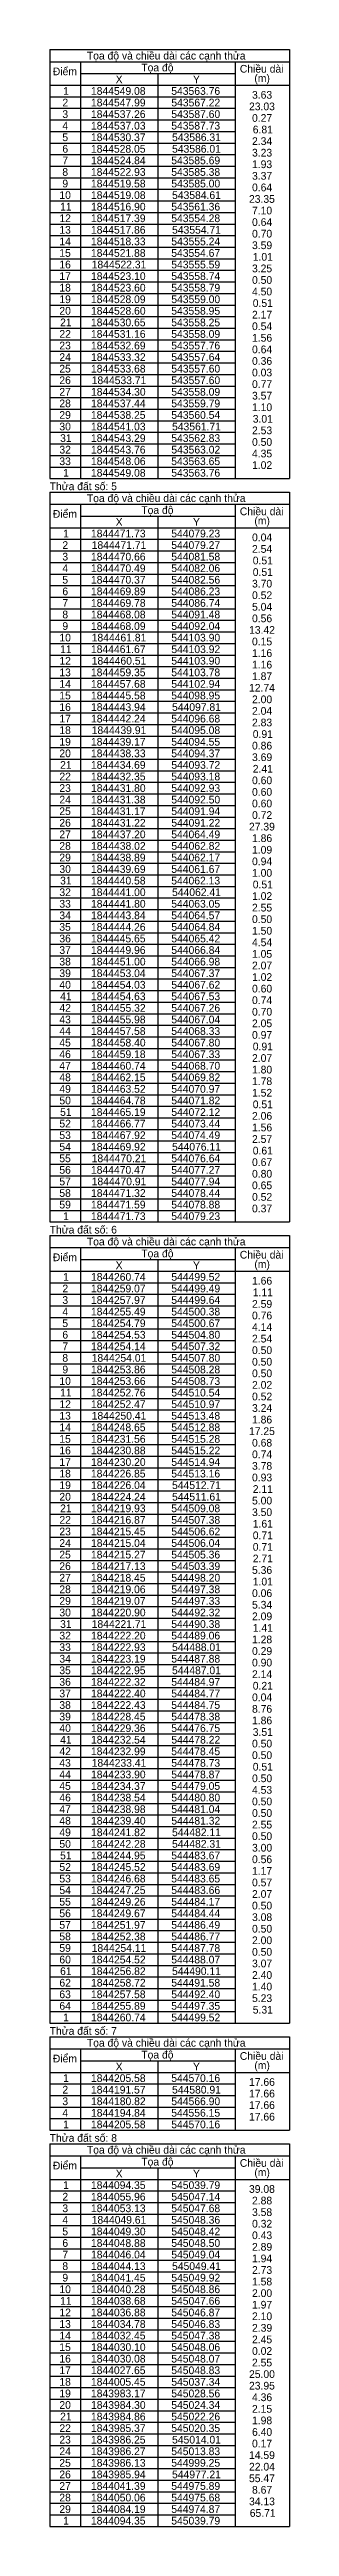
# Model space of a CAD drawing. Extents: x 542592 to 548585, y 1840713 to 1846308.
# Drawn here: x 547209 to 547286, y 1844284 to 1845087 of the extents above; entities that cross this region are included whole.
import ezdxf

# ---------------------------------------------------------------- set-up
doc = ezdxf.new("R2010")
doc.units = 0
doc.layers.add('giai đoạn này', color=7, linetype='Continuous')

msp = doc.modelspace()

# ---------------------------------------------------------------- texts
at = {"layer": 'giai đoạn này'}
for s, p in [('Điểm', (547209.68, 1845078.21)), ('Tọa độ và chiều dài các cạnh thửa', (547220.68, 1845083.31)), ('Tọa độ', (547238.28, 1845079.46)), ('Chiều dài', (547270.14, 1845079.05)), ('1', (547213, 1845071.86)), ('1844549.08', (547222, 1845071.86)), ('X', (547229.99, 1845075.61)), ('543563.76', (547247.97, 1845071.86)), ('Y', (547254.99, 1845075.61)), ('3.63', (547274.08, 1845070.61)), ('(m)', (547274.84, 1845076.03)), ('3', (547212.75, 1845064.36)), ('2', (547212.77, 1845068.11)), ('1844547.99', (547222, 1845068.11)), ('1844537.26', (547222, 1845064.36)), ('543587.60', (547247.98, 1845064.36)), ('543567.22', (547247.99, 1845068.11)), ('23.03', (547273.11, 1845066.86)), ('0.27', (547274.08, 1845063.11)), ('4', (547212.76, 1845060.61)), ('5', (547212.74, 1845056.86)), ('1844537.03', (547222, 1845060.61)), ('1844530.37', (547222, 1845056.86)), ('543587.73', (547247.97, 1845060.61)), ('543586.31', (547248.22, 1845056.86)), ('2.34', (547274.08, 1845055.61)), ('6.81', (547274.32, 1845059.36)), ('6', (547212.75, 1845053.11)), ('7', (547212.75, 1845049.36)), ('1844528.05', (547221.99, 1845053.11)), ('1844524.84', (547222.01, 1845049.36)), ('543585.69', (547247.97, 1845049.36)), ('543586.01', (547248.22, 1845053.11)), ('3.23', (547274.08, 1845051.86)), ('1.93', (547274.08, 1845048.11)), ('10', (547211.79, 1845038.11)), ('8', (547212.75, 1845045.61)), ('9', (547212.75, 1845041.86)), ('1844522.93', (547222, 1845045.61)), ('1844519.58', (547222, 1845041.86)), ('1844519.08', (547222, 1845038.11)), ('543585.38', (547247.97, 1845045.61)), ('543585.00', (547247.98, 1845041.86)), ('543584.61', (547248.22, 1845038.11)), ('3.37', (547274.08, 1845044.36)), ('0.64', (547274.08, 1845040.61)), ('12', (547211.8, 1845030.61)), ('11', (547212.03, 1845034.36)), ('1844516.90', (547222.01, 1845034.36)), ('1844517.39', (547222, 1845030.61)), ('543561.36', (547247.97, 1845034.36)), ('543554.28', (547247.97, 1845030.61)), ('23.35', (547273.1, 1845036.86)), ('7.10', (547274.08, 1845033.11)), ('13', (547211.78, 1845026.86)), ('14', (547211.79, 1845023.11)), ('1844517.86', (547222, 1845026.86)), ('1844518.33', (547222, 1845023.11)), ('543555.24', (547247.98, 1845023.11)), ('543554.71', (547248.22, 1845026.86)), ('0.64', (547274.08, 1845029.36)), ('0.70', (547274.08, 1845025.61)), ('15', (547211.77, 1845019.36)), ('16', (547211.78, 1845015.61)), ('1844521.88', (547222, 1845019.36)), ('1844522.31', (547222.24, 1845015.61)), ('543554.67', (547247.97, 1845019.36)), ('543555.59', (547247.97, 1845015.61)), ('3.59', (547274.08, 1845021.86)), ('3.25', (547274.07, 1845014.36)), ('1.01', (547274.32, 1845018.11)), ('17', (547211.78, 1845011.86)), ('18', (547211.78, 1845008.11)), ('1844523.10', (547222.01, 1845011.86)), ('1844523.60', (547222.01, 1845008.11)), ('543558.74', (547247.98, 1845011.86)), ('543558.79', (547247.97, 1845008.11)), ('4.50', (547274.08, 1845006.86)), ('0.50', (547274.08, 1845010.61)), ('20', (547211.79, 1845000.61)), ('19', (547211.78, 1845004.36)), ('1844528.09', (547222, 1845004.36)), ('1844528.60', (547222.01, 1845000.61)), ('543558.95', (547247.96, 1845000.61)), ('543559.00', (547247.98, 1845004.36)), ('2.17', (547274.08, 1844999.36)), ('0.51', (547274.32, 1845003.11)), ('22', (547211.8, 1844993.11)), ('21', (547212.03, 1844996.86)), ('1844530.65', (547221.99, 1844996.86)), ('1844531.16', (547222, 1844993.11)), ('543558.25', (547247.96, 1844996.86)), ('543558.09', (547247.97, 1844993.11)), ('0.54', (547274.08, 1844995.61)), ('1.56', (547274.08, 1844991.86)), ('23', (547211.78, 1844989.36)), ('24', (547211.79, 1844985.61)), ('1844532.69', (547222, 1844989.36)), ('1844533.32', (547222.02, 1844985.61)), ('543557.76', (547247.97, 1844989.36)), ('543557.64', (547247.98, 1844985.61)), ('0.64', (547274.08, 1844988.11)), ('0.36', (547274.08, 1844984.36)), ('25', (547211.77, 1844981.86)), ('26', (547211.78, 1844978.11)), ('27', (547211.78, 1844974.36)), ('1844533.68', (547222, 1844981.86)), ('1844534.30', (547222.01, 1844974.36)), ('1844533.71', (547222.24, 1844978.11)), ('543557.60', (547247.98, 1844981.86)), ('543557.60', (547247.98, 1844978.11)), ('543558.09', (547247.97, 1844974.36)), ('0.03', (547274.08, 1844980.61)), ('0.77', (547274.08, 1844976.86)), ('28', (547211.78, 1844970.61)), ('29', (547211.78, 1844966.86)), ('1844538.25', (547221.99, 1844966.86)), ('1844537.44', (547222.01, 1844970.61)), ('543559.79', (547247.97, 1844970.61)), ('543560.54', (547247.98, 1844966.86)), ('3.57', (547274.08, 1844973.11)), ('1.10', (547274.08, 1844969.36)), ('30', (547211.79, 1844963.11)), ('31', (547212.03, 1844959.36)), ('1844541.03', (547222, 1844963.11)), ('1844543.29', (547222, 1844959.36)), ('543562.83', (547247.97, 1844959.36)), ('543561.71', (547248.22, 1844963.11)), ('0.50', (547274.08, 1844958.11)), ('2.53', (547274.08, 1844961.86)), ('3.01', (547274.32, 1844965.61)), ('33', (547211.78, 1844951.86)), ('32', (547211.8, 1844955.61)), ('1844543.76', (547222, 1844955.61)), ('1844548.06', (547222, 1844951.86)), ('543563.65', (547247.96, 1844951.86)), ('543563.02', (547247.99, 1844955.61)), ('4.35', (547274.07, 1844954.36)), ('1.02', (547274.09, 1844950.61)), ('Thửa đất số: 5', (547208.65, 1844943.74)), ('1', (547213, 1844948.11)), ('1844549.08', (547222, 1844948.11)), ('543563.76', (547247.97, 1844948.11)), ('Điểm', (547209.68, 1844934.79)), ('Tọa độ và chiều dài các cạnh thửa', (547220.68, 1844939.89)), ('Tọa độ', (547238.28, 1844936.04)), ('Chiều dài', (547270.14, 1844935.62)), ('1', (547213, 1844928.44)), ('1844471.73', (547222, 1844928.44)), ('X', (547229.99, 1844932.19)), ('544079.23', (547247.97, 1844928.44)), ('Y', (547254.99, 1844932.19)), ('0.04', (547274.08, 1844927.19)), ('(m)', (547274.84, 1844932.61)), ('3', (547212.75, 1844920.94)), ('2', (547212.77, 1844924.69)), ('1844470.66', (547222, 1844920.94)), ('1844471.71', (547222.24, 1844924.69)), ('544079.27', (547247.97, 1844924.69)), ('544081.58', (547247.97, 1844920.94)), ('2.54', (547274.08, 1844923.44)), ('0.51', (547274.32, 1844919.69)), ('4', (547212.76, 1844917.19)), ('5', (547212.74, 1844913.44)), ('6', (547212.75, 1844909.69)), ('1844470.49', (547222, 1844917.19)), ('1844470.37', (547222, 1844913.44)), ('1844469.89', (547222, 1844909.69)), ('544082.06', (547247.97, 1844917.19)), ('544082.56', (547247.97, 1844913.44)), ('544086.23', (547247.97, 1844909.69)), ('3.70', (547274.08, 1844912.19)), ('0.51', (547274.32, 1844915.94)), ('8', (547212.75, 1844902.19)), ('7', (547212.75, 1844905.94)), ('1844469.78', (547222, 1844905.94)), ('1844468.08', (547222, 1844902.19)), ('544086.74', (547247.98, 1844905.94)), ('544091.48', (547247.97, 1844902.19)), ('0.52', (547274.09, 1844908.44)), ('5.04', (547274.08, 1844904.69)), ('10', (547211.79, 1844894.69)), ('9', (547212.75, 1844898.44)), ('1844468.09', (547222, 1844898.44)), ('1844461.81', (547222.24, 1844894.69)), ('544092.04', (547247.98, 1844898.44)), ('544103.90', (547247.98, 1844894.69)), ('13.42', (547273.12, 1844897.19)), ('0.56', (547274.08, 1844900.94)), ('12', (547211.8, 1844887.19)), ('11', (547212.03, 1844890.94)), ('1844461.67', (547222, 1844890.94)), ('1844460.51', (547222.24, 1844887.19)), ('544103.90', (547247.98, 1844887.19)), ('544103.92', (547247.99, 1844890.94)), ('0.15', (547274.07, 1844893.44)), ('1.16', (547274.08, 1844889.69)), ('1.16', (547274.08, 1844885.94)), ('13', (547211.78, 1844883.44)), ('14', (547211.79, 1844879.69)), ('1844459.35', (547221.99, 1844883.44)), ('1844457.68', (547222, 1844879.69)), ('544103.78', (547247.97, 1844883.44)), ('544102.94', (547247.98, 1844879.69)), ('12.74', (547273.11, 1844878.44)), ('1.87', (547274.08, 1844882.19)), ('15', (547211.77, 1844875.94)), ('16', (547211.78, 1844872.19)), ('1844445.58', (547222, 1844875.94)), ('1844443.94', (547222.01, 1844872.19)), ('544098.95', (547247.96, 1844875.94)), ('544097.81', (547248.22, 1844872.19)), ('2.00', (547274.08, 1844874.69)), ('2.04', (547274.08, 1844870.94)), ('17', (547211.78, 1844868.44)), ('18', (547211.78, 1844864.69)), ('1844442.24', (547222.01, 1844868.44)), ('1844439.91', (547222.24, 1844864.69)), ('544096.68', (547247.97, 1844868.44)), ('544095.08', (547247.97, 1844864.69)), ('2.83', (547274.08, 1844867.19)), ('0.91', (547274.32, 1844863.44)), ('20', (547211.79, 1844857.19)), ('19', (547211.78, 1844860.94)), ('21', (547212.03, 1844853.44)), ('1844439.17', (547222, 1844860.94)), ('1844438.33', (547222, 1844857.19)), ('1844434.69', (547222, 1844853.44)), ('544094.55', (547247.96, 1844860.94)), ('544094.37', (547247.97, 1844857.19)), ('544093.72', (547247.99, 1844853.44)), ('3.69', (547274.08, 1844855.94)), ('0.86', (547274.08, 1844859.69)), ('23', (547211.78, 1844845.94)), ('22', (547211.8, 1844849.69)), ('1844432.35', (547221.99, 1844849.69)), ('1844431.80', (547222.01, 1844845.94)), ('544093.18', (547247.97, 1844849.69)), ('544092.93', (547247.97, 1844845.94)), ('0.60', (547274.08, 1844848.44)), ('2.41', (547274.32, 1844852.19)), ('25', (547211.77, 1844838.44)), ('24', (547211.79, 1844842.19)), ('1844431.38', (547222, 1844842.19)), ('1844431.17', (547222, 1844838.44)), ('544092.50', (547247.98, 1844842.19)), ('544091.94', (547247.98, 1844838.44)), ('0.60', (547274.08, 1844844.69)), ('0.60', (547274.08, 1844840.94)), ('26', (547211.78, 1844834.69)), ('27', (547211.78, 1844830.94)), ('1844437.20', (547222.01, 1844830.94)), ('1844431.22', (547222.02, 1844834.69)), ('544064.49', (547247.97, 1844830.94)), ('544091.22', (547247.99, 1844834.69)), ('27.39', (547273.1, 1844833.44)), ('0.72', (547274.09, 1844837.19)), ('1.86', (547274.08, 1844829.69)), ('28', (547211.78, 1844827.19)), ('29', (547211.78, 1844823.44)), ('1844438.89', (547222, 1844823.44)), ('1844438.02', (547222.02, 1844827.19)), ('544062.17', (547247.97, 1844823.44)), ('544062.82', (547247.99, 1844827.19)), ('0.94', (547274.08, 1844822.19)), ('1.09', (547274.08, 1844825.94)), ('30', (547211.79, 1844819.69)), ('31', (547212.03, 1844815.94)), ('1844439.69', (547222, 1844819.69)), ('1844440.58', (547222, 1844815.94)), ('544061.67', (547247.97, 1844819.69)), ('544062.13', (547247.97, 1844815.94)), ('1.00', (547274.08, 1844818.44)), ('0.51', (547274.32, 1844814.69)), ('33', (547211.78, 1844808.44)), ('32', (547211.8, 1844812.19)), ('1844441.00', (547222.01, 1844812.19)), ('1844441.80', (547222.01, 1844808.44)), ('544063.05', (547247.96, 1844808.44)), ('544062.41', (547248.22, 1844812.19)), ('2.55', (547274.07, 1844807.19)), ('1.02', (547274.09, 1844810.94)), ('35', (547211.77, 1844800.94)), ('34', (547211.79, 1844804.69)), ('1844443.84', (547222.01, 1844804.69)), ('1844444.26', (547222, 1844800.94)), ('544064.57', (547247.97, 1844804.69)), ('544064.84', (547247.98, 1844800.94)), ('0.50', (547274.08, 1844803.44)), ('1.50', (547274.08, 1844799.69)), ('36', (547211.78, 1844797.19)), ('37', (547211.78, 1844793.44)), ('38', (547211.78, 1844789.69)), ('1844445.65', (547221.99, 1844797.19)), ('1844449.96', (547222, 1844793.44)), ('1844451.00', (547222.01, 1844789.69)), ('544066.84', (547247.98, 1844793.44)), ('544066.98', (547247.97, 1844789.69)), ('544065.42', (547247.99, 1844797.19)), ('4.54', (547274.08, 1844795.94)), ('1.05', (547274.07, 1844792.19)), ('40', (547211.79, 1844782.19)), ('39', (547211.78, 1844785.94)), ('1844453.04', (547222.01, 1844785.94)), ('1844454.03', (547222, 1844782.19)), ('544067.37', (547247.97, 1844785.94)), ('544067.62', (547247.99, 1844782.19)), ('2.07', (547274.08, 1844788.44)), ('1.02', (547274.09, 1844784.69)), ('42', (547211.8, 1844774.69)), ('41', (547212.03, 1844778.44)), ('1844454.63', (547222, 1844778.44)), ('1844455.32', (547222.02, 1844774.69)), ('544067.53', (547247.97, 1844778.44)), ('544067.26', (547247.97, 1844774.69)), ('0.60', (547274.08, 1844780.94)), ('0.74', (547274.08, 1844777.19)), ('0.70', (547274.08, 1844773.44)), ('43', (547211.78, 1844770.94)), ('44', (547211.79, 1844767.19)), ('1844455.98', (547222, 1844770.94)), ('1844457.58', (547222, 1844767.19)), ('544067.04', (547247.98, 1844770.94)), ('544068.33', (547247.97, 1844767.19)), ('0.97', (547274.08, 1844765.94)), ('2.05', (547274.07, 1844769.69)), ('45', (547211.77, 1844763.44)), ('46', (547211.78, 1844759.69)), ('1844458.40', (547222.01, 1844763.44)), ('1844459.18', (547222, 1844759.69)), ('544067.80', (547247.98, 1844763.44)), ('544067.33', (547247.97, 1844759.69)), ('2.07', (547274.08, 1844758.44)), ('0.91', (547274.32, 1844762.19)), ('47', (547211.78, 1844755.94)), ('48', (547211.78, 1844752.19)), ('1844462.15', (547221.99, 1844752.19)), ('1844460.74', (547222.01, 1844755.94)), ('544068.70', (547247.98, 1844755.94)), ('544069.82', (547247.99, 1844752.19)), ('1.78', (547274.08, 1844750.94)), ('1.80', (547274.08, 1844754.69)), ('49', (547211.78, 1844748.44)), ('50', (547211.79, 1844744.69)), ('1844464.78', (547222, 1844744.69)), ('1844463.52', (547222.02, 1844748.44)), ('544070.97', (547247.97, 1844748.44)), ('544071.82', (547247.99, 1844744.69)), ('1.52', (547274.09, 1844747.19)), ('0.51', (547274.32, 1844743.44)), ('53', (547211.78, 1844733.44)), ('52', (547211.8, 1844737.19)), ('51', (547212.03, 1844740.94)), ('1844465.19', (547222, 1844740.94)), ('1844466.77', (547222, 1844737.19)), ('1844467.92', (547222.02, 1844733.44)), ('544073.44', (547247.98, 1844737.19)), ('544074.49', (547247.97, 1844733.44)), ('544072.12', (547247.99, 1844740.94)), ('2.06', (547274.08, 1844739.69)), ('1.56', (547274.08, 1844735.94)), ('55', (547211.77, 1844725.94)), ('54', (547211.79, 1844729.69)), ('1844469.92', (547222.02, 1844729.69)), ('1844470.21', (547222.24, 1844725.94)), ('544076.64', (547247.98, 1844725.94)), ('544076.11', (547248.22, 1844729.69)), ('2.57', (547274.08, 1844732.19)), ('0.61', (547274.32, 1844728.44)), ('56', (547211.78, 1844722.19)), ('57', (547211.78, 1844718.44)), ('1844470.47', (547222, 1844722.19)), ('1844470.91', (547222.24, 1844718.44)), ('544077.27', (547247.97, 1844722.19)), ('544077.94', (547247.98, 1844718.44)), ('0.65', (547274.07, 1844717.19)), ('0.67', (547274.08, 1844724.69)), ('0.80', (547274.08, 1844720.94)), ('58', (547211.78, 1844714.69)), ('59', (547211.78, 1844710.94)), ('1844471.59', (547222, 1844710.94)), ('1844471.32', (547222.02, 1844714.69)), ('544078.44', (547247.98, 1844714.69)), ('544078.88', (547247.97, 1844710.94)), ('0.37', (547274.08, 1844709.69)), ('0.52', (547274.09, 1844713.44)), ('Thửa đất số: 6', (547208.65, 1844702.81)), ('1', (547213, 1844707.19)), ('1844471.73', (547222, 1844707.19)), ('544079.23', (547247.97, 1844707.19)), ('Điểm', (547209.68, 1844693.86)), ('Tọa độ và chiều dài các cạnh thửa', (547220.68, 1844698.96)), ('Tọa độ', (547238.28, 1844695.11)), ('Chiều dài', (547270.14, 1844694.7)), ('1', (547213, 1844687.51)), ('1844260.74', (547222.01, 1844687.51)), ('X', (547229.99, 1844691.26)), ('544499.52', (547247.99, 1844687.51)), ('Y', (547254.99, 1844691.26)), ('1.66', (547274.08, 1844686.26)), ('(m)', (547274.84, 1844691.68)), ('3', (547212.75, 1844680.01)), ('2', (547212.77, 1844683.76)), ('1844259.07', (547222, 1844683.76)), ('1844257.97', (547222, 1844680.01)), ('544499.49', (547247.97, 1844683.76)), ('544499.64', (547247.98, 1844680.01)), ('2.59', (547274.08, 1844678.76)), ('1.11', (547274.32, 1844682.51)), ('4', (547212.76, 1844676.26)), ('5', (547212.74, 1844672.51)), ('1844255.49', (547222, 1844676.26)), ('1844254.79', (547222, 1844672.51)), ('544500.38', (547247.97, 1844676.26)), ('544500.67', (547247.97, 1844672.51)), ('4.14', (547274.08, 1844671.26)), ('0.76', (547274.08, 1844675.01)), ('8', (547212.75, 1844661.26)), ('6', (547212.75, 1844668.76)), ('7', (547212.75, 1844665.01)), ('1844254.53', (547222, 1844668.76)), ('1844254.14', (547222.01, 1844665.01)), ('1844254.01', (547222.24, 1844661.26)), ('544504.80', (547247.98, 1844668.76)), ('544507.80', (547247.98, 1844661.26)), ('544507.32', (547247.99, 1844665.01)), ('0.50', (547274.08, 1844663.76)), ('2.54', (547274.08, 1844667.51)), ('10', (547211.79, 1844653.76)), ('9', (547212.75, 1844657.51)), ('1844253.86', (547222, 1844657.51)), ('1844253.66', (547222, 1844653.76)), ('544508.28', (547247.97, 1844657.51)), ('544508.73', (547247.97, 1844653.76)), ('0.50', (547274.08, 1844660.01)), ('0.50', (547274.08, 1844656.26)), ('12', (547211.8, 1844646.26)), ('11', (547212.03, 1844650.01)), ('1844252.76', (547222, 1844650.01)), ('1844252.47', (547222, 1844646.26)), ('544510.54', (547247.98, 1844650.01)), ('544510.97', (547247.97, 1844646.26)), ('3.24', (547274.08, 1844645.01)), ('0.52', (547274.09, 1844648.76)), ('2.02', (547274.09, 1844652.51)), ('13', (547211.78, 1844642.51)), ('14', (547211.79, 1844638.76)), ('1844248.65', (547221.99, 1844638.76)), ('1844250.41', (547222.24, 1844642.51)), ('544513.48', (547247.97, 1844642.51)), ('544512.88', (547247.97, 1844638.76)), ('17.25', (547273.1, 1844637.51)), ('1.86', (547274.08, 1844641.26)), ('15', (547211.77, 1844635.01)), ('16', (547211.78, 1844631.26)), ('1844231.56', (547222, 1844635.01)), ('1844230.88', (547222, 1844631.26)), ('544515.28', (547247.97, 1844635.01)), ('544515.22', (547247.99, 1844631.26)), ('0.68', (547274.08, 1844633.76)), ('0.74', (547274.08, 1844630.01)), ('17', (547211.78, 1844627.51)), ('18', (547211.78, 1844623.76)), ('1844226.85', (547221.99, 1844623.76)), ('1844230.20', (547222.01, 1844627.51)), ('544514.94', (547247.98, 1844627.51)), ('544513.16', (547247.97, 1844623.76)), ('3.78', (547274.08, 1844626.26)), ('0.93', (547274.08, 1844622.51)), ('20', (547211.79, 1844616.26)), ('19', (547211.78, 1844620.01)), ('1844226.04', (547222.01, 1844620.01)), ('1844224.24', (547222.01, 1844616.26)), ('544512.71', (547248.22, 1844620.01)), ('544511.61', (547248.22, 1844616.26)), ('5.00', (547274.08, 1844615.01)), ('2.11', (547274.32, 1844618.76)), ('23', (547211.78, 1844605.01)), ('22', (547211.8, 1844608.76)), ('21', (547212.03, 1844612.51)), ('1844215.45', (547221.99, 1844605.01)), ('1844219.93', (547222, 1844612.51)), ('1844216.87', (547222, 1844608.76)), ('544509.08', (547247.97, 1844612.51)), ('544507.38', (547247.97, 1844608.76)), ('544506.62', (547247.99, 1844605.01)), ('3.50', (547274.08, 1844611.26)), ('1.61', (547274.32, 1844607.51)), ('25', (547211.77, 1844597.51)), ('24', (547211.79, 1844601.26)), ('1844215.04', (547222.01, 1844601.26)), ('1844215.27', (547222, 1844597.51)), ('544506.04', (547247.98, 1844601.26)), ('544505.36', (547247.97, 1844597.51)), ('0.71', (547274.32, 1844603.76)), ('0.71', (547274.32, 1844600.01)), ('26', (547211.78, 1844593.76)), ('27', (547211.78, 1844590.01)), ('1844218.45', (547221.99, 1844590.01)), ('1844217.13', (547222, 1844593.76)), ('544503.39', (547247.97, 1844593.76)), ('544498.20', (547247.98, 1844590.01)), ('5.36', (547274.08, 1844592.51)), ('2.71', (547274.32, 1844596.26)), ('1.01', (547274.32, 1844588.76)), ('28', (547211.78, 1844586.26)), ('29', (547211.78, 1844582.51)), ('1844219.06', (547222, 1844586.26)), ('1844219.07', (547222, 1844582.51)), ('544497.38', (547247.97, 1844586.26)), ('544497.33', (547247.97, 1844582.51)), ('0.06', (547274.08, 1844585.01)), ('5.34', (547274.08, 1844581.26)), ('30', (547211.79, 1844578.76)), ('31', (547212.03, 1844575.01)), ('1844220.90', (547222.01, 1844578.76)), ('1844221.71', (547222.24, 1844575.01)), ('544490.38', (547247.97, 1844575.01)), ('544492.32', (547247.99, 1844578.76)), ('2.09', (547274.08, 1844577.51)), ('1.41', (547274.32, 1844573.76)), ('33', (547211.78, 1844567.51)), ('32', (547211.8, 1844571.26)), ('1844222.20', (547222.01, 1844571.26)), ('1844222.93', (547222, 1844567.51)), ('544489.06', (547247.97, 1844571.26)), ('544488.01', (547248.22, 1844567.51)), ('0.29', (547274.08, 1844566.26)), ('1.28', (547274.08, 1844570.01)), ('35', (547211.77, 1844560.01)), ('34', (547211.79, 1844563.76)), ('1844222.95', (547221.99, 1844560.01)), ('1844223.19', (547222, 1844563.76)), ('544487.88', (547247.97, 1844563.76)), ('544487.01', (547248.22, 1844560.01)), ('0.90', (547274.08, 1844562.51)), ('2.14', (547274.08, 1844558.76)), ('36', (547211.78, 1844556.26)), ('37', (547211.78, 1844552.51)), ('38', (547211.78, 1844548.76)), ('1844222.40', (547222.01, 1844552.51)), ('1844222.43', (547222, 1844548.76)), ('1844222.32', (547222.02, 1844556.26)), ('544484.75', (547247.96, 1844548.76)), ('544484.97', (547247.97, 1844556.26)), ('544484.77', (547247.97, 1844552.51)), ('0.04', (547274.08, 1844551.26)), ('0.21', (547274.32, 1844555.01)), ('40', (547211.79, 1844541.26)), ('39', (547211.78, 1844545.01)), ('1844228.45', (547221.99, 1844545.01)), ('1844229.36', (547222, 1844541.26)), ('544476.75', (547247.96, 1844541.26)), ('544478.38', (547247.97, 1844545.01)), ('8.76', (547274.08, 1844547.51)), ('1.86', (547274.08, 1844543.76)), ('42', (547211.8, 1844533.76)), ('41', (547212.03, 1844537.51)), ('1844232.54', (547222.01, 1844537.51)), ('1844232.99', (547222, 1844533.76)), ('544478.45', (547247.96, 1844533.76)), ('544478.22', (547247.99, 1844537.51)), ('0.50', (547274.08, 1844536.26)), ('0.50', (547274.08, 1844532.51)), ('3.51', (547274.32, 1844540.01)), ('43', (547211.78, 1844530.01)), ('44', (547211.79, 1844526.26)), ('1844233.90', (547222.01, 1844526.26)), ('1844233.41', (547222.24, 1844530.01)), ('544478.73', (547247.97, 1844530.01)), ('544478.87', (547247.97, 1844526.26)), ('0.50', (547274.08, 1844525.01)), ('0.51', (547274.32, 1844528.76)), ('45', (547211.77, 1844522.51)), ('46', (547211.78, 1844518.76)), ('1844234.37', (547222, 1844522.51)), ('1844238.54', (547222.01, 1844518.76)), ('544479.05', (547247.96, 1844522.51)), ('544480.80', (547247.98, 1844518.76)), ('4.53', (547274.08, 1844521.26)), ('0.50', (547274.08, 1844517.51)), ('47', (547211.78, 1844515.01)), ('48', (547211.78, 1844511.26)), ('1844238.98', (547222, 1844515.01)), ('1844239.40', (547222.01, 1844511.26)), ('544481.04', (547247.98, 1844515.01)), ('544481.32', (547247.99, 1844511.26)), ('0.50', (547274.08, 1844513.76)), ('2.55', (547274.07, 1844510.01)), ('49', (547211.78, 1844507.51)), ('50', (547211.79, 1844503.76)), ('1844242.28', (547222, 1844503.76)), ('1844241.82', (547222.02, 1844507.51)), ('544482.11', (547248.22, 1844507.51)), ('544482.31', (547248.22, 1844503.76)), ('0.50', (547274.08, 1844506.26)), ('3.00', (547274.08, 1844502.51)), ('53', (547211.78, 1844492.51)), ('52', (547211.8, 1844496.26)), ('51', (547212.03, 1844500.01)), ('1844244.95', (547221.99, 1844500.01)), ('1844246.68', (547222, 1844492.51)), ('1844245.52', (547222.02, 1844496.26)), ('544483.65', (547247.96, 1844492.51)), ('544483.67', (547247.97, 1844500.01)), ('544483.69', (547247.97, 1844496.26)), ('0.56', (547274.08, 1844498.76)), ('1.17', (547274.08, 1844495.01)), ('55', (547211.77, 1844485.01)), ('54', (547211.79, 1844488.76)), ('1844247.25', (547221.99, 1844488.76)), ('1844249.26', (547222, 1844485.01)), ('544483.66', (547247.97, 1844488.76)), ('544484.17', (547247.97, 1844485.01)), ('0.57', (547274.08, 1844491.26)), ('2.07', (547274.08, 1844487.51)), ('56', (547211.78, 1844481.26)), ('57', (547211.78, 1844477.51)), ('1844249.67', (547222, 1844481.26)), ('1844251.97', (547222, 1844477.51)), ('544484.44', (547247.98, 1844481.26)), ('544486.49', (547247.97, 1844477.51)), ('3.08', (547274.08, 1844480.01)), ('0.50', (547274.08, 1844483.76)), ('0.50', (547274.08, 1844476.26)), ('58', (547211.78, 1844473.76)), ('59', (547211.78, 1844470.01)), ('1844252.38', (547222, 1844473.76)), ('1844254.11', (547222.24, 1844470.01)), ('544486.77', (547247.97, 1844473.76)), ('544487.78', (547247.97, 1844470.01)), ('0.50', (547274.08, 1844468.76)), ('2.00', (547274.08, 1844472.51)), ('60', (547211.79, 1844466.26)), ('61', (547212.03, 1844462.51)), ('1844254.52', (547222.02, 1844466.26)), ('1844256.82', (547222.02, 1844462.51)), ('544488.07', (547247.97, 1844466.26)), ('544490.11', (547248.22, 1844462.51)), ('3.07', (547274.08, 1844465.01)), ('2.40', (547274.08, 1844461.26)), ('63', (547211.78, 1844455.01)), ('62', (547211.8, 1844458.76)), ('1844257.58', (547222, 1844455.01)), ('1844258.72', (547222.02, 1844458.76)), ('544491.58', (547247.97, 1844458.76)), ('544492.40', (547247.98, 1844455.01)), ('5.23', (547274.08, 1844453.76)), ('1.40', (547274.08, 1844457.51)), ('64', (547211.79, 1844451.26)), ('1', (547213, 1844447.51)), ('1844255.89', (547222, 1844451.26)), ('1844260.74', (547222.01, 1844447.51)), ('544497.35', (547247.96, 1844451.26)), ('544499.52', (547247.99, 1844447.51)), ('5.31', (547274.32, 1844450.01)), ('Thửa đất số: 7', (547208.65, 1844443.14)), ('Tọa độ và chiều dài các cạnh thửa', (547220.68, 1844439.29)), ('Điểm', (547209.68, 1844434.19)), ('X', (547229.99, 1844431.59)), ('Tọa độ', (547238.28, 1844435.44)), ('Y', (547254.99, 1844431.59)), ('Chiều dài', (547270.14, 1844435.02)), ('(m)', (547274.84, 1844432.01)), ('3', (547212.75, 1844420.34)), ('2', (547212.77, 1844424.09)), ('1', (547213, 1844427.84)), ('1844205.58', (547222, 1844427.84)), ('1844191.57', (547222, 1844424.09)), ('1844180.82', (547222.02, 1844420.34)), ('544570.16', (547247.97, 1844427.84)), ('544566.90', (547247.98, 1844420.34)), ('544580.91', (547248.22, 1844424.09)), ('17.66', (547273.11, 1844426.59)), ('17.66', (547273.11, 1844422.84)), ('4', (547212.76, 1844416.59)), ('1', (547213, 1844412.84)), ('1844194.84', (547222.01, 1844416.59)), ('1844205.58', (547222, 1844412.84)), ('544556.15', (547247.96, 1844416.59)), ('544570.16', (547247.97, 1844412.84)), ('17.66', (547273.11, 1844419.09)), ('17.66', (547273.11, 1844415.34)), ('Thửa đất số: 8', (547208.65, 1844408.46)), ('Tọa độ và chiều dài các cạnh thửa', (547220.68, 1844404.61)), ('Điểm', (547209.68, 1844399.51)), ('X', (547229.99, 1844396.91)), ('Tọa độ', (547238.28, 1844400.76)), ('Y', (547254.99, 1844396.91)), ('Chiều dài', (547270.14, 1844400.35)), ('(m)', (547274.84, 1844397.33)), ('2', (547212.77, 1844389.41)), ('1', (547213, 1844393.16)), ('1844094.35', (547221.99, 1844393.16)), ('1844055.96', (547222, 1844389.41)), ('545039.79', (547247.97, 1844393.16)), ('545047.14', (547247.98, 1844389.41)), ('39.08', (547273.1, 1844391.91)), ('2.88', (547274.08, 1844388.16)), ('4', (547212.76, 1844381.91)), ('3', (547212.75, 1844385.66)), ('1844053.13', (547222, 1844385.66)), ('1844049.61', (547222.24, 1844381.91)), ('545047.68', (547247.97, 1844385.66)), ('545048.36', (547247.97, 1844381.91)), ('3.58', (547274.08, 1844384.41)), ('0.32', (547274.09, 1844380.66)), ('5', (547212.74, 1844378.16)), ('6', (547212.75, 1844374.41)), ('1844049.30', (547222.01, 1844378.16)), ('1844048.88', (547222, 1844374.41)), ('545048.50', (547247.98, 1844374.41)), ('545048.42', (547247.99, 1844378.16)), ('0.43', (547274.08, 1844376.91)), ('2.89', (547274.08, 1844373.16)), ('8', (547212.75, 1844366.91)), ('7', (547212.75, 1844370.66)), ('1844046.04', (547222.01, 1844370.66)), ('1844044.13', (547222, 1844366.91)), ('545049.04', (547247.98, 1844370.66)), ('545049.41', (547248.22, 1844366.91)), ('2.73', (547274.08, 1844365.66)), ('1.94', (547274.08, 1844369.41)), ('10', (547211.79, 1844359.41)), ('9', (547212.75, 1844363.16)), ('1844041.45', (547221.99, 1844363.16)), ('1844040.28', (547222, 1844359.41)), ('545048.86', (547247.97, 1844359.41)), ('545049.92', (547247.99, 1844363.16)), ('2.00', (547274.08, 1844358.16)), ('1.58', (547274.08, 1844361.91)), ('13', (547211.78, 1844348.16)), ('12', (547211.8, 1844351.91)), ('11', (547212.03, 1844355.66)), ('1844038.68', (547222, 1844355.66)), ('1844036.88', (547222, 1844351.91)), ('1844034.78', (547222, 1844348.16)), ('545047.66', (547247.97, 1844355.66)), ('545046.87', (547247.97, 1844351.91)), ('545046.83', (547247.97, 1844348.16)), ('2.10', (547274.08, 1844350.66)), ('1.97', (547274.08, 1844354.41)), ('15', (547211.77, 1844340.66)), ('14', (547211.79, 1844344.41)), ('1844032.45', (547221.99, 1844344.41)), ('1844030.10', (547222.01, 1844340.66)), ('545047.38', (547247.97, 1844344.41)), ('545048.06', (547247.97, 1844340.66)), ('2.39', (547274.08, 1844346.91)), ('2.45', (547274.07, 1844343.16)), ('16', (547211.78, 1844336.91)), ('17', (547211.78, 1844333.16)), ('1844027.65', (547221.99, 1844333.16)), ('1844030.08', (547222, 1844336.91)), ('545048.07', (547247.97, 1844336.91)), ('545048.83', (547247.97, 1844333.16)), ('25.00', (547273.11, 1844331.91)), ('0.02', (547274.09, 1844339.41)), ('2.55', (547274.07, 1844335.66)), ('18', (547211.78, 1844329.41)), ('19', (547211.78, 1844325.66)), ('1844005.45', (547221.99, 1844329.41)), ('1843983.17', (547222, 1844325.66)), ('545037.34', (547247.98, 1844329.41)), ('545028.56', (547247.97, 1844325.66)), ('23.95', (547273.1, 1844328.16)), ('4.36', (547274.08, 1844324.41)), ('20', (547211.79, 1844321.91)), ('21', (547212.03, 1844318.16)), ('1843984.30', (547222.01, 1844321.91)), ('1843984.86', (547222, 1844318.16)), ('545024.34', (547247.98, 1844321.91)), ('545022.26', (547247.97, 1844318.16)), ('2.15', (547274.07, 1844320.66)), ('1.98', (547274.08, 1844316.91)), ('23', (547211.78, 1844310.66)), ('22', (547211.8, 1844314.41)), ('1843986.25', (547221.99, 1844310.66)), ('1843985.37', (547222, 1844314.41)), ('545020.35', (547247.96, 1844314.41)), ('545014.01', (547248.22, 1844310.66)), ('0.17', (547274.08, 1844309.41)), ('6.40', (547274.08, 1844313.16)), ('25', (547211.77, 1844303.16)), ('24', (547211.79, 1844306.91)), ('1843986.27', (547222, 1844306.91)), ('1843986.13', (547222, 1844303.16)), ('544999.25', (547247.96, 1844303.16)), ('545013.83', (547247.97, 1844306.91)), ('22.04', (547273.11, 1844301.91)), ('14.59', (547273.1, 1844305.66)), ('26', (547211.78, 1844299.41)), ('27', (547211.78, 1844295.66)), ('28', (547211.78, 1844291.91)), ('1843985.94', (547222.01, 1844299.41)), ('1844041.39', (547222, 1844295.66)), ('1844050.06', (547222, 1844291.91)), ('544975.89', (547247.97, 1844295.66)), ('544975.68', (547247.97, 1844291.91)), ('544977.21', (547248.22, 1844299.41)), ('55.47', (547273.11, 1844298.16)), ('8.67', (547274.08, 1844294.41)), ('29', (547211.78, 1844288.16)), ('1', (547213, 1844284.41)), ('1844094.35', (547221.99, 1844284.41)), ('1844084.19', (547222, 1844288.16)), ('544974.87', (547247.97, 1844288.16)), ('545039.79', (547247.97, 1844284.41)), ('34.13', (547273.11, 1844290.66)), ('65.71', (547273.35, 1844286.91))]:
    msp.add_text(s, height=2.5, dxfattribs=at).set_placement(p)

# ---------------------------------------------------------------- linework, layer by layer
at = {"layer": 'giai đoạn này'}
for p, q in [((547208.65, 1845086.54), (547286.15, 1845086.54)), ((547208.65, 1845086.54), (547208.65, 1844947.49)), ((547208.65, 1845082.59), (547286.15, 1845082.59)), ((547218.65, 1845082.59), (547218.65, 1844947.49)), ((547268.65, 1845082.59), (547268.65, 1844947.49)), ((547286.15, 1845086.54), (547286.15, 1844947.49)), ((547208.65, 1845074.99), (547286.15, 1845074.99)), ((547218.65, 1845078.74), (547268.65, 1845078.74)), ((547243.65, 1845078.74), (547243.65, 1844947.49)), ((547208.65, 1845071.24), (547268.65, 1845071.24)), ((547208.65, 1845067.49), (547268.65, 1845067.49)), ((547208.65, 1845063.74), (547268.65, 1845063.74)), ((547208.65, 1845059.99), (547268.65, 1845059.99)), ((547208.65, 1845056.24), (547268.65, 1845056.24)), ((547208.65, 1845052.49), (547268.65, 1845052.49)), ((547208.65, 1845048.74), (547268.65, 1845048.74)), ((547208.65, 1845044.99), (547268.65, 1845044.99)), ((547208.65, 1845041.24), (547268.65, 1845041.24)), ((547208.65, 1845037.49), (547268.65, 1845037.49)), ((547208.65, 1845033.74), (547268.65, 1845033.74)), ((547208.65, 1845029.99), (547268.65, 1845029.99)), ((547208.65, 1845026.24), (547268.65, 1845026.24)), ((547208.65, 1845022.49), (547268.65, 1845022.49)), ((547208.65, 1845018.74), (547268.65, 1845018.74)), ((547208.65, 1845014.99), (547268.65, 1845014.99)), ((547208.65, 1845011.24), (547268.65, 1845011.24)), ((547208.65, 1845007.49), (547268.65, 1845007.49)), ((547208.65, 1845003.74), (547268.65, 1845003.74)), ((547208.65, 1844999.99), (547268.65, 1844999.99)), ((547208.65, 1844996.24), (547268.65, 1844996.24)), ((547208.65, 1844992.49), (547268.65, 1844992.49)), ((547208.65, 1844988.74), (547268.65, 1844988.74)), ((547208.65, 1844984.99), (547268.65, 1844984.99)), ((547208.65, 1844981.24), (547268.65, 1844981.24)), ((547208.65, 1844977.49), (547268.65, 1844977.49)), ((547208.65, 1844973.74), (547268.65, 1844973.74)), ((547208.65, 1844969.99), (547268.65, 1844969.99)), ((547208.65, 1844966.24), (547268.65, 1844966.24)), ((547208.65, 1844962.49), (547268.65, 1844962.49)), ((547208.65, 1844958.74), (547268.65, 1844958.74)), ((547208.65, 1844954.99), (547268.65, 1844954.99)), ((547208.65, 1844951.24), (547268.65, 1844951.24)), ((547208.65, 1844947.49), (547286.15, 1844947.49)), ((547208.65, 1844943.11), (547286.15, 1844943.11)), ((547208.65, 1844943.11), (547208.65, 1844706.56)), ((547208.65, 1844939.16), (547286.15, 1844939.16)), ((547218.65, 1844939.16), (547218.65, 1844706.56)), ((547268.65, 1844939.16), (547268.65, 1844706.56)), ((547286.15, 1844943.11), (547286.15, 1844706.56)), ((547208.65, 1844931.56), (547286.15, 1844931.56)), ((547218.65, 1844935.31), (547268.65, 1844935.31)), ((547243.65, 1844935.31), (547243.65, 1844706.56)), ((547208.65, 1844927.81), (547268.65, 1844927.81)), ((547208.65, 1844924.06), (547268.65, 1844924.06)), ((547208.65, 1844920.31), (547268.65, 1844920.31)), ((547208.65, 1844916.56), (547268.65, 1844916.56)), ((547208.65, 1844912.81), (547268.65, 1844912.81)), ((547208.65, 1844909.06), (547268.65, 1844909.06)), ((547208.65, 1844905.31), (547268.65, 1844905.31)), ((547208.65, 1844901.56), (547268.65, 1844901.56)), ((547208.65, 1844897.81), (547268.65, 1844897.81)), ((547208.65, 1844894.06), (547268.65, 1844894.06)), ((547208.65, 1844890.31), (547268.65, 1844890.31)), ((547208.65, 1844886.56), (547268.65, 1844886.56)), ((547208.65, 1844882.81), (547268.65, 1844882.81)), ((547208.65, 1844879.06), (547268.65, 1844879.06)), ((547208.65, 1844875.31), (547268.65, 1844875.31)), ((547208.65, 1844871.56), (547268.65, 1844871.56)), ((547208.65, 1844867.81), (547268.65, 1844867.81)), ((547208.65, 1844864.06), (547268.65, 1844864.06)), ((547208.65, 1844860.31), (547268.65, 1844860.31)), ((547208.65, 1844856.56), (547268.65, 1844856.56)), ((547208.65, 1844852.81), (547268.65, 1844852.81)), ((547208.65, 1844849.06), (547268.65, 1844849.06)), ((547208.65, 1844845.31), (547268.65, 1844845.31)), ((547208.65, 1844841.56), (547268.65, 1844841.56)), ((547208.65, 1844837.81), (547268.65, 1844837.81)), ((547208.65, 1844834.06), (547268.65, 1844834.06)), ((547208.65, 1844830.31), (547268.65, 1844830.31)), ((547208.65, 1844826.56), (547268.65, 1844826.56)), ((547208.65, 1844822.81), (547268.65, 1844822.81)), ((547208.65, 1844819.06), (547268.65, 1844819.06)), ((547208.65, 1844815.31), (547268.65, 1844815.31)), ((547208.65, 1844811.56), (547268.65, 1844811.56)), ((547208.65, 1844807.81), (547268.65, 1844807.81)), ((547208.65, 1844804.06), (547268.65, 1844804.06)), ((547208.65, 1844800.31), (547268.65, 1844800.31)), ((547208.65, 1844796.56), (547268.65, 1844796.56)), ((547208.65, 1844792.81), (547268.65, 1844792.81)), ((547208.65, 1844789.06), (547268.65, 1844789.06)), ((547208.65, 1844785.31), (547268.65, 1844785.31)), ((547208.65, 1844781.56), (547268.65, 1844781.56)), ((547208.65, 1844777.81), (547268.65, 1844777.81)), ((547208.65, 1844774.06), (547268.65, 1844774.06)), ((547208.65, 1844770.31), (547268.65, 1844770.31)), ((547208.65, 1844766.56), (547268.65, 1844766.56)), ((547208.65, 1844762.81), (547268.65, 1844762.81)), ((547208.65, 1844759.06), (547268.65, 1844759.06)), ((547208.65, 1844755.31), (547268.65, 1844755.31)), ((547208.65, 1844751.56), (547268.65, 1844751.56)), ((547208.65, 1844747.81), (547268.65, 1844747.81)), ((547208.65, 1844744.06), (547268.65, 1844744.06)), ((547208.65, 1844740.31), (547268.65, 1844740.31)), ((547208.65, 1844736.56), (547268.65, 1844736.56)), ((547208.65, 1844732.81), (547268.65, 1844732.81)), ((547208.65, 1844729.06), (547268.65, 1844729.06)), ((547208.65, 1844725.31), (547268.65, 1844725.31)), ((547208.65, 1844721.56), (547268.65, 1844721.56)), ((547208.65, 1844717.81), (547268.65, 1844717.81)), ((547208.65, 1844714.06), (547268.65, 1844714.06)), ((547208.65, 1844710.31), (547268.65, 1844710.31)), ((547208.65, 1844706.56), (547286.15, 1844706.56)), ((547208.65, 1844702.19), (547286.15, 1844702.19)), ((547208.65, 1844702.19), (547208.65, 1844446.89)), ((547208.65, 1844698.24), (547286.15, 1844698.24)), ((547218.65, 1844698.24), (547218.65, 1844446.89)), ((547268.65, 1844698.24), (547268.65, 1844446.89)), ((547286.15, 1844702.19), (547286.15, 1844446.89)), ((547208.65, 1844690.64), (547286.15, 1844690.64)), ((547218.65, 1844694.39), (547268.65, 1844694.39)), ((547243.65, 1844694.39), (547243.65, 1844446.89)), ((547208.65, 1844686.89), (547268.65, 1844686.89)), ((547208.65, 1844683.14), (547268.65, 1844683.14)), ((547208.65, 1844679.39), (547268.65, 1844679.39)), ((547208.65, 1844675.64), (547268.65, 1844675.64)), ((547208.65, 1844671.89), (547268.65, 1844671.89)), ((547208.65, 1844668.14), (547268.65, 1844668.14)), ((547208.65, 1844664.39), (547268.65, 1844664.39)), ((547208.65, 1844660.64), (547268.65, 1844660.64)), ((547208.65, 1844656.89), (547268.65, 1844656.89)), ((547208.65, 1844653.14), (547268.65, 1844653.14)), ((547208.65, 1844649.39), (547268.65, 1844649.39)), ((547208.65, 1844645.64), (547268.65, 1844645.64)), ((547208.65, 1844641.89), (547268.65, 1844641.89)), ((547208.65, 1844638.14), (547268.65, 1844638.14)), ((547208.65, 1844634.39), (547268.65, 1844634.39)), ((547208.65, 1844630.64), (547268.65, 1844630.64)), ((547208.65, 1844626.89), (547268.65, 1844626.89)), ((547208.65, 1844623.14), (547268.65, 1844623.14)), ((547208.65, 1844619.39), (547268.65, 1844619.39)), ((547208.65, 1844615.64), (547268.65, 1844615.64)), ((547208.65, 1844611.89), (547268.65, 1844611.89)), ((547208.65, 1844608.14), (547268.65, 1844608.14)), ((547208.65, 1844604.39), (547268.65, 1844604.39)), ((547208.65, 1844600.64), (547268.65, 1844600.64)), ((547208.65, 1844596.89), (547268.65, 1844596.89)), ((547208.65, 1844593.14), (547268.65, 1844593.14)), ((547208.65, 1844589.39), (547268.65, 1844589.39)), ((547208.65, 1844585.64), (547268.65, 1844585.64)), ((547208.65, 1844581.89), (547268.65, 1844581.89)), ((547208.65, 1844578.14), (547268.65, 1844578.14)), ((547208.65, 1844574.39), (547268.65, 1844574.39)), ((547208.65, 1844570.64), (547268.65, 1844570.64)), ((547208.65, 1844566.89), (547268.65, 1844566.89)), ((547208.65, 1844563.14), (547268.65, 1844563.14)), ((547208.65, 1844559.39), (547268.65, 1844559.39)), ((547208.65, 1844555.64), (547268.65, 1844555.64)), ((547208.65, 1844551.89), (547268.65, 1844551.89)), ((547208.65, 1844548.14), (547268.65, 1844548.14)), ((547208.65, 1844544.39), (547268.65, 1844544.39)), ((547208.65, 1844540.64), (547268.65, 1844540.64)), ((547208.65, 1844536.89), (547268.65, 1844536.89)), ((547208.65, 1844533.14), (547268.65, 1844533.14)), ((547208.65, 1844529.39), (547268.65, 1844529.39)), ((547208.65, 1844525.64), (547268.65, 1844525.64)), ((547208.65, 1844521.89), (547268.65, 1844521.89)), ((547208.65, 1844518.14), (547268.65, 1844518.14)), ((547208.65, 1844514.39), (547268.65, 1844514.39)), ((547208.65, 1844510.64), (547268.65, 1844510.64)), ((547208.65, 1844506.89), (547268.65, 1844506.89)), ((547208.65, 1844503.14), (547268.65, 1844503.14)), ((547208.65, 1844499.39), (547268.65, 1844499.39)), ((547208.65, 1844495.64), (547268.65, 1844495.64)), ((547208.65, 1844491.89), (547268.65, 1844491.89)), ((547208.65, 1844488.14), (547268.65, 1844488.14)), ((547208.65, 1844484.39), (547268.65, 1844484.39)), ((547208.65, 1844480.64), (547268.65, 1844480.64)), ((547208.65, 1844476.89), (547268.65, 1844476.89)), ((547208.65, 1844473.14), (547268.65, 1844473.14)), ((547208.65, 1844469.39), (547268.65, 1844469.39)), ((547208.65, 1844465.64), (547268.65, 1844465.64)), ((547208.65, 1844461.89), (547268.65, 1844461.89)), ((547208.65, 1844458.14), (547268.65, 1844458.14)), ((547208.65, 1844454.39), (547268.65, 1844454.39)), ((547208.65, 1844450.64), (547268.65, 1844450.64)), ((547208.65, 1844446.89), (547286.15, 1844446.89)), ((547208.65, 1844442.51), (547286.15, 1844442.51)), ((547208.65, 1844442.51), (547208.65, 1844412.21)), ((547208.65, 1844438.56), (547286.15, 1844438.56)), ((547218.65, 1844438.56), (547218.65, 1844412.21)), ((547268.65, 1844438.56), (547268.65, 1844412.21)), ((547286.15, 1844442.51), (547286.15, 1844412.21)), ((547208.65, 1844430.96), (547286.15, 1844430.96)), ((547218.65, 1844434.71), (547268.65, 1844434.71)), ((547243.65, 1844434.71), (547243.65, 1844412.21)), ((547208.65, 1844427.21), (547268.65, 1844427.21)), ((547208.65, 1844423.46), (547268.65, 1844423.46)), ((547208.65, 1844419.71), (547268.65, 1844419.71)), ((547208.65, 1844415.96), (547268.65, 1844415.96)), ((547208.65, 1844412.21), (547286.15, 1844412.21)), ((547208.65, 1844407.84), (547286.15, 1844407.84)), ((547208.65, 1844407.84), (547208.65, 1844283.79)), ((547286.15, 1844407.84), (547286.15, 1844283.79)), ((547208.65, 1844403.89), (547286.15, 1844403.89)), ((547218.65, 1844403.89), (547218.65, 1844283.79)), ((547218.65, 1844400.04), (547268.65, 1844400.04)), ((547243.65, 1844400.04), (547243.65, 1844283.79)), ((547268.65, 1844403.89), (547268.65, 1844283.79)), ((547208.65, 1844396.29), (547286.15, 1844396.29)), ((547208.65, 1844392.54), (547268.65, 1844392.54)), ((547208.65, 1844388.79), (547268.65, 1844388.79)), ((547208.65, 1844385.04), (547268.65, 1844385.04)), ((547208.65, 1844381.29), (547268.65, 1844381.29)), ((547208.65, 1844377.54), (547268.65, 1844377.54)), ((547208.65, 1844373.79), (547268.65, 1844373.79)), ((547208.65, 1844370.04), (547268.65, 1844370.04)), ((547208.65, 1844366.29), (547268.65, 1844366.29)), ((547208.65, 1844362.54), (547268.65, 1844362.54)), ((547208.65, 1844358.79), (547268.65, 1844358.79)), ((547208.65, 1844355.04), (547268.65, 1844355.04)), ((547208.65, 1844351.29), (547268.65, 1844351.29)), ((547208.65, 1844347.54), (547268.65, 1844347.54)), ((547208.65, 1844343.79), (547268.65, 1844343.79)), ((547208.65, 1844340.04), (547268.65, 1844340.04)), ((547208.65, 1844336.29), (547268.65, 1844336.29)), ((547208.65, 1844332.54), (547268.65, 1844332.54)), ((547208.65, 1844328.79), (547268.65, 1844328.79)), ((547208.65, 1844325.04), (547268.65, 1844325.04)), ((547208.65, 1844321.29), (547268.65, 1844321.29)), ((547208.65, 1844317.54), (547268.65, 1844317.54)), ((547208.65, 1844313.79), (547268.65, 1844313.79)), ((547208.65, 1844310.04), (547268.65, 1844310.04)), ((547208.65, 1844306.29), (547268.65, 1844306.29)), ((547208.65, 1844302.54), (547268.65, 1844302.54)), ((547208.65, 1844298.79), (547268.65, 1844298.79)), ((547208.65, 1844295.04), (547268.65, 1844295.04)), ((547208.65, 1844291.29), (547268.65, 1844291.29)), ((547208.65, 1844287.54), (547268.65, 1844287.54)), ((547208.65, 1844283.79), (547286.15, 1844283.79))]:
    msp.add_line(p, q, dxfattribs=at)

msp.set_redraw_order([(e.dxf.handle, doc.entitydb.next_handle()) for e in msp.query("TEXT MTEXT ATTDEF DIMENSION ARC_DIMENSION")])  # texts and dimensions are drawn at this point

doc.saveas('drawing.dxf')
